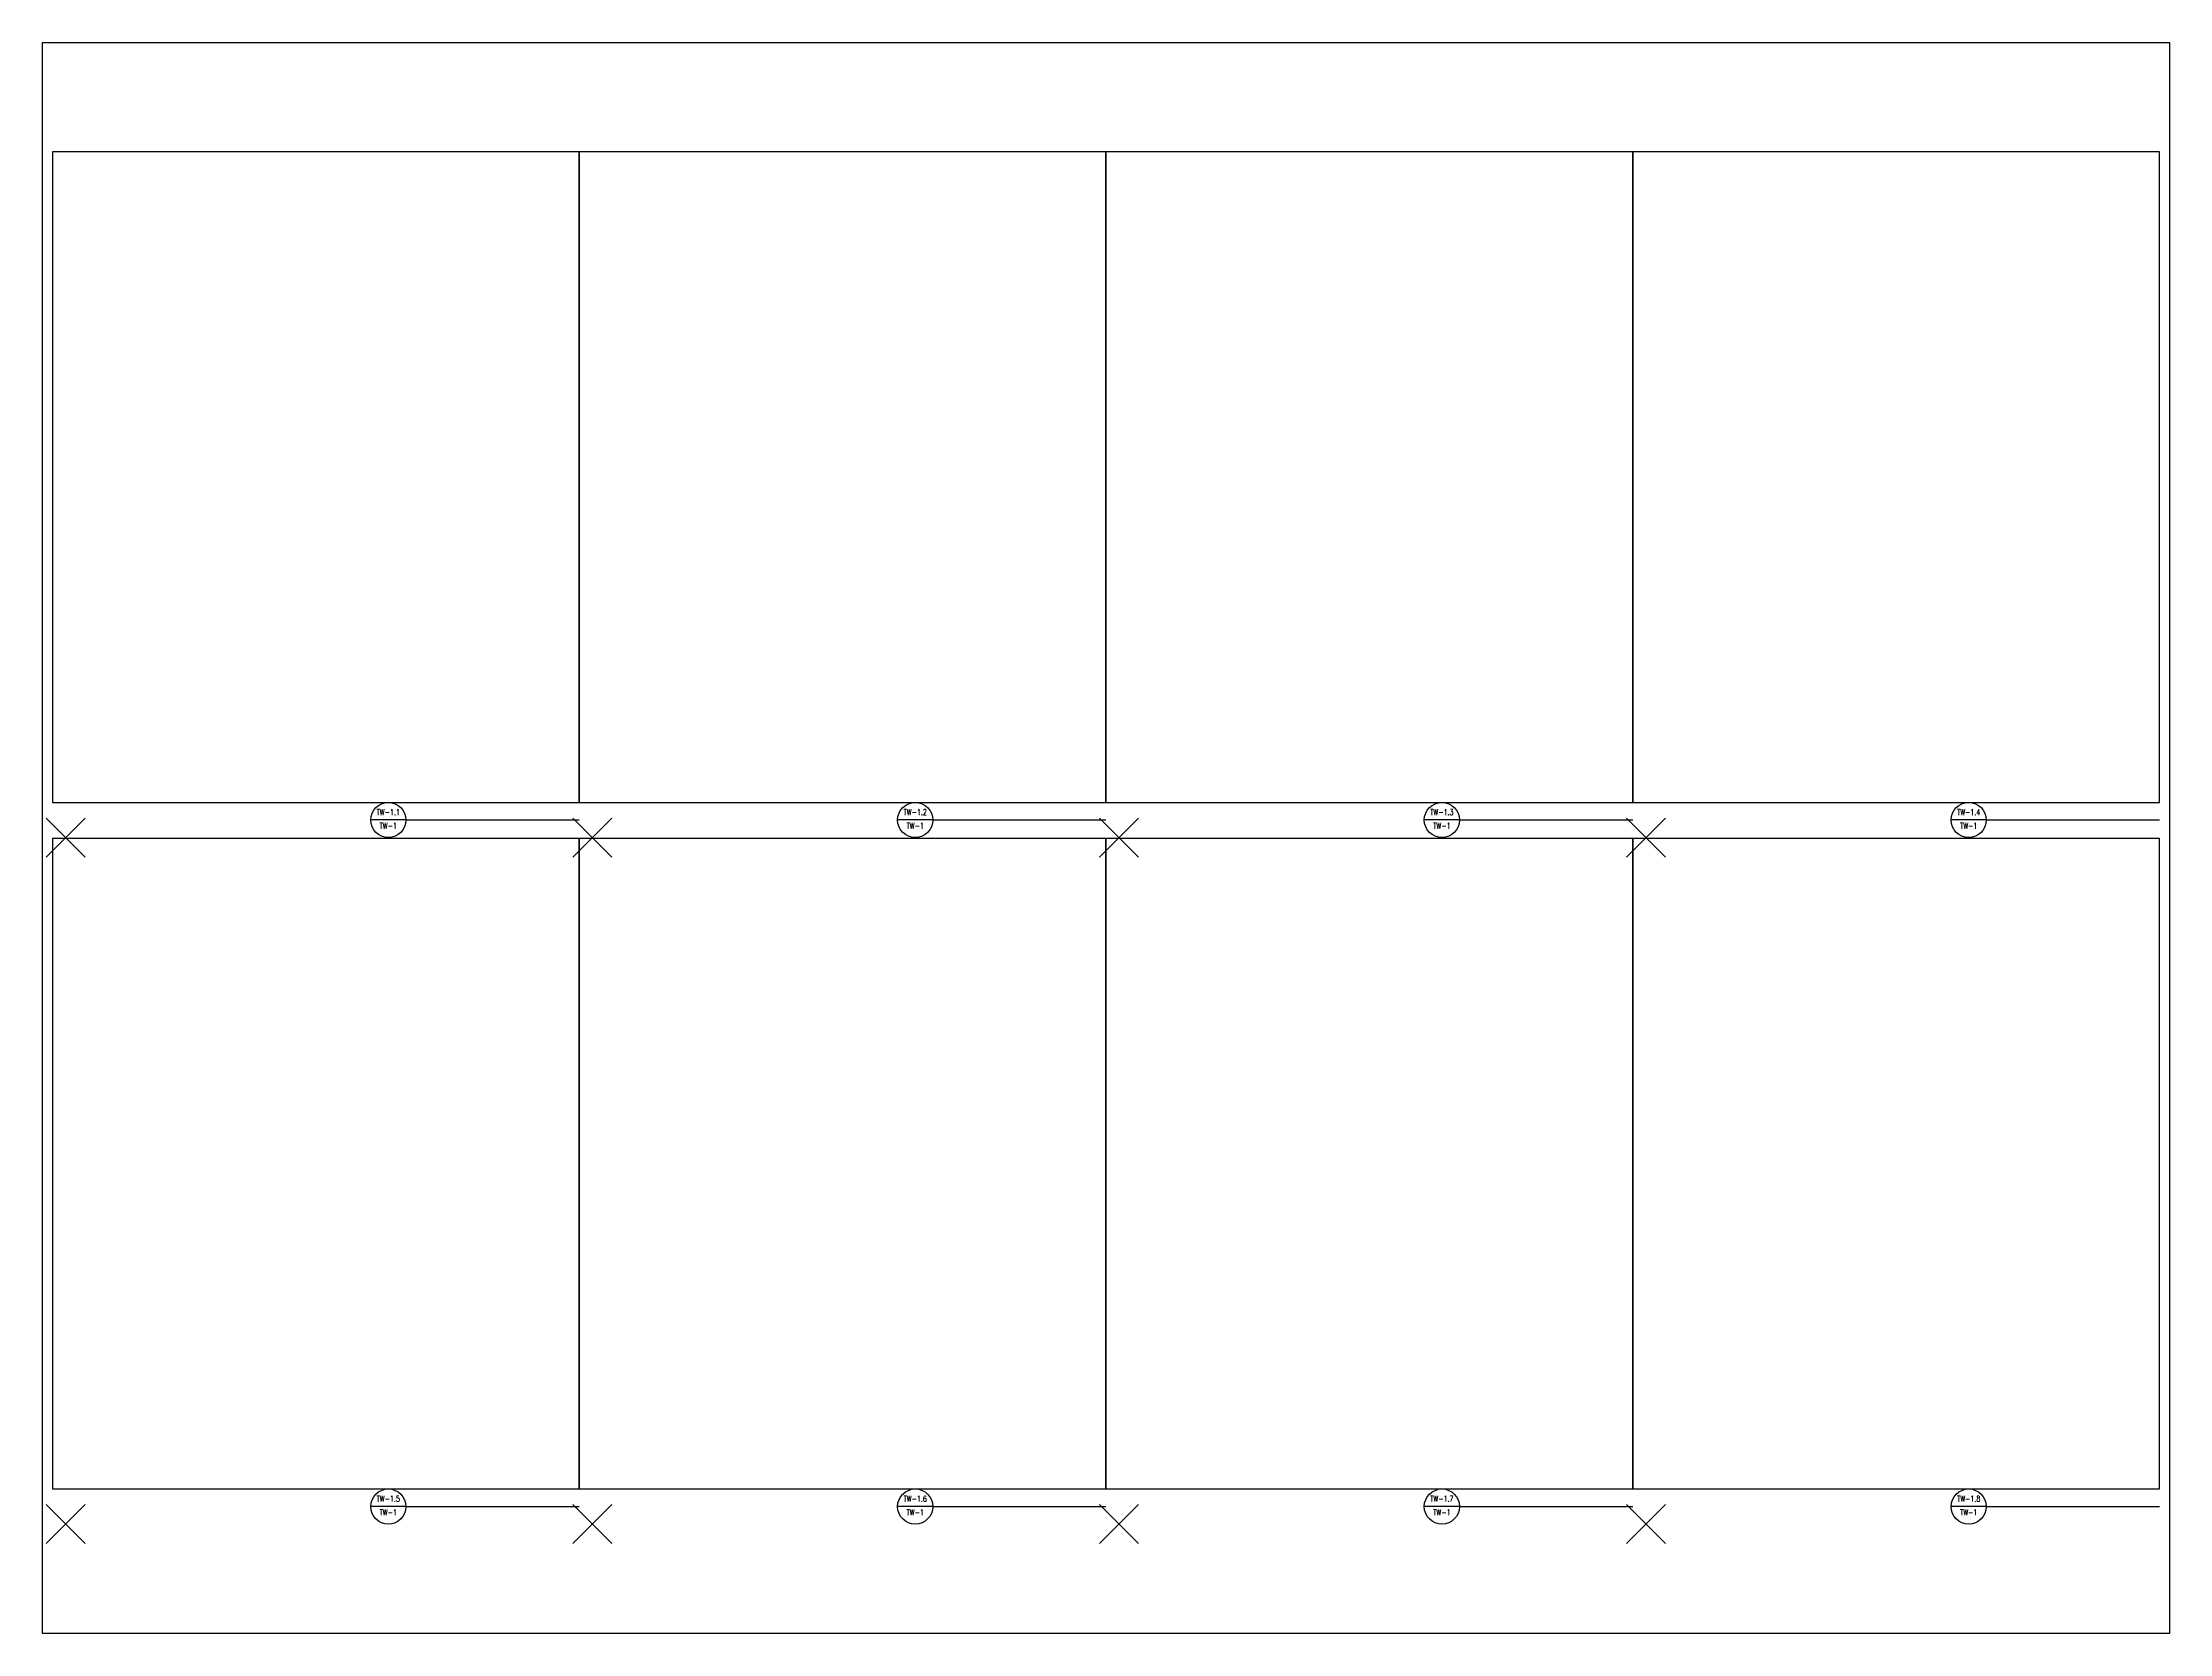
# Model space of a CAD drawing. Header units: millimetres. Extents: x -1 to 744, y -6 to 76.
# Drawn here: x -1.2 to 107.9, y -5.6 to 76 of the extents above; entities that cross this region are included whole.
import ezdxf
from ezdxf.enums import TextEntityAlignment as Align

# ---------------------------------------------------------------- set-up
doc = ezdxf.new("R2010")
doc.units = ezdxf.units.MM
doc.header["$MEASUREMENT"] = 0
doc.header["$PDMODE"] = 3
doc.header["$PDSIZE"] = 1
doc.layers.add('_TW-1', color=7, linetype='Continuous')
doc.layers.add('TW_REF_MARKER', color=7, linetype='Continuous')
doc.layers.add('_TW_Boundary', color=7, linetype='Continuous', plot=False)
doc.layers.add('_TW_Insertion_Point', color=1, linetype='Continuous', lineweight=25, plot=False)
doc.styles.add('ROMANS', font='ROMANS.shx')
doc.styles.add('STD', font='simplex.shx', dxfattribs={"height": 0.1})

# ---------------------------------------------------------------- blocks, each defined once
blk = doc.blocks.new('DTLBUB')
blk.add_line((0.313, 0), (-0.313, 0))
blk.add_circle((0, 0), 0.313)
at = {"style": 'STD', "flags": 12}
for tag, height, p in [('A1', 0.104, (0, 0.14)), ('M-000', 0.0781, (0, -0.103))]:
    blk.add_attdef(tag, text='', height=height, dxfattribs=at).set_placement(p, align=Align.MIDDLE)

msp = doc.modelspace()

# ---------------------------------------------------------------- linework, layer by layer
at = {"layer": '_TW-1'}
for p, q in [((17.45, 36.11), (26.34, 36.11)), ((44.47, 36.11), (53.35, 36.11)), ((71.48, 36.11), (80.37, 36.11)), ((98.5, 36.11), (107.39, 36.11)), ((17.45, 0.9), (26.34, 0.9)), ((44.47, 0.9), (53.35, 0.9)), ((71.48, 0.9), (80.37, 0.9)), ((98.5, 0.9), (107.39, 0.9))]:
    msp.add_line(p, q, dxfattribs=at)
at = {"layer": '_TW_Boundary', "color": 251}
for points in [[(-1.18, 75.98), (107.89, 75.98), (107.89, -5.61), (-1.18, -5.61)], [(-0.68, 37.01), (26.34, 37.01), (26.34, 70.37), (-0.68, 70.37)], [(26.34, 37.01), (53.35, 37.01), (53.35, 70.37), (26.34, 70.37)], [(53.35, 37.01), (80.37, 37.01), (80.37, 70.37), (53.35, 70.37)], [(80.37, 37.01), (107.39, 37.01), (107.39, 70.37), (80.37, 70.37)], [(-0.68, 1.8), (26.34, 1.8), (26.34, 35.16), (-0.68, 35.16)], [(26.34, 1.8), (53.35, 1.8), (53.35, 35.16), (26.34, 35.16)], [(53.35, 1.8), (80.37, 1.8), (80.37, 35.16), (53.35, 35.16)], [(80.37, 1.8), (107.39, 1.8), (107.39, 35.16), (80.37, 35.16)]]:
    msp.add_lwpolyline(points, close=True, dxfattribs=at)
at = {"layer": '_TW_Insertion_Point'}
for p in [(0, 35.21), (27.02, 35.21), (54.03, 35.21), (81.05, 35.21), (0, 0), (27.02, 0), (54.03, 0), (81.05, 0)]:
    msp.add_point(p, dxfattribs=at)

# ---------------------------------------------------------------- block references
at = {"layer": '_TW-1'}
ref = msp.add_blockref('DTLBUB', (16.55, 36.11), dxfattribs=dict(at, xscale=2.878068995225996, yscale=2.878068995225996, zscale=2.878068995225996))
ref.add_attrib('A1', 'TW-1.1', dxfattribs={"layer": 'TW_REF_MARKER', "height": 0.3, "rotation": 0.0509, "style": 'ROMANS', "width": 0.8, "flags": 12}).set_placement((16.55, 36.51), align=Align.MIDDLE)
ref.add_attrib('M-000', 'TW-1', dxfattribs={"layer": 'TW_REF_MARKER', "height": 0.3, "rotation": 0.0509, "style": 'ROMANS', "width": 0.8, "flags": 12}).set_placement((16.55, 35.81), align=Align.MIDDLE)
ref = msp.add_blockref('DTLBUB', (43.57, 36.11), dxfattribs=dict(at, xscale=2.878068995225996, yscale=2.878068995225996, zscale=2.878068995225996))
ref.add_attrib('A1', 'TW-1.2', dxfattribs={"layer": 'TW_REF_MARKER', "height": 0.3, "rotation": 0.0509, "style": 'ROMANS', "width": 0.8, "flags": 12}).set_placement((43.57, 36.51), align=Align.MIDDLE)
ref.add_attrib('M-000', 'TW-1', dxfattribs={"layer": 'TW_REF_MARKER', "height": 0.3, "rotation": 0.0509, "style": 'ROMANS', "width": 0.8, "flags": 12}).set_placement((43.57, 35.81), align=Align.MIDDLE)
ref = msp.add_blockref('DTLBUB', (70.58, 36.11), dxfattribs=dict(at, xscale=2.878068995225996, yscale=2.878068995225996, zscale=2.878068995225996))
ref.add_attrib('A1', 'TW-1.3', dxfattribs={"layer": 'TW_REF_MARKER', "height": 0.3, "rotation": 0.0509, "style": 'ROMANS', "width": 0.8, "flags": 12}).set_placement((70.58, 36.51), align=Align.MIDDLE)
ref.add_attrib('M-000', 'TW-1', dxfattribs={"layer": 'TW_REF_MARKER', "height": 0.3, "rotation": 0.0509, "style": 'ROMANS', "width": 0.8, "flags": 12}).set_placement((70.58, 35.81), align=Align.MIDDLE)
ref = msp.add_blockref('DTLBUB', (97.6, 36.11), dxfattribs=dict(at, xscale=2.878068995225994, yscale=2.878068995225994, zscale=2.878068995225994))
ref.add_attrib('A1', 'TW-1.4', dxfattribs={"layer": 'TW_REF_MARKER', "height": 0.3, "rotation": 0.0509, "style": 'ROMANS', "width": 0.8, "flags": 12}).set_placement((97.6, 36.51), align=Align.MIDDLE)
ref.add_attrib('M-000', 'TW-1', dxfattribs={"layer": 'TW_REF_MARKER', "height": 0.3, "rotation": 0.0509, "style": 'ROMANS', "width": 0.8, "flags": 12}).set_placement((97.6, 35.81), align=Align.MIDDLE)
ref = msp.add_blockref('DTLBUB', (16.55, 0.9), dxfattribs=dict(at, xscale=2.878068995225996, yscale=2.878068995225996, zscale=2.878068995225996))
ref.add_attrib('A1', 'TW-1.5', dxfattribs={"layer": 'TW_REF_MARKER', "height": 0.3, "rotation": 0.0509, "style": 'ROMANS', "width": 0.8, "flags": 12}).set_placement((16.55, 1.3), align=Align.MIDDLE)
ref.add_attrib('M-000', 'TW-1', dxfattribs={"layer": 'TW_REF_MARKER', "height": 0.3, "rotation": 0.0509, "style": 'ROMANS', "width": 0.8, "flags": 12}).set_placement((16.55, 0.6), align=Align.MIDDLE)
ref = msp.add_blockref('DTLBUB', (43.57, 0.9), dxfattribs=dict(at, xscale=2.878068995225994, yscale=2.878068995225994, zscale=2.878068995225994))
ref.add_attrib('A1', 'TW-1.6', dxfattribs={"layer": 'TW_REF_MARKER', "height": 0.3, "rotation": 0.0509, "style": 'ROMANS', "width": 0.8, "flags": 12}).set_placement((43.57, 1.3), align=Align.MIDDLE)
ref.add_attrib('M-000', 'TW-1', dxfattribs={"layer": 'TW_REF_MARKER', "height": 0.3, "rotation": 0.0509, "style": 'ROMANS', "width": 0.8, "flags": 12}).set_placement((43.57, 0.6), align=Align.MIDDLE)
ref = msp.add_blockref('DTLBUB', (70.58, 0.9), dxfattribs=dict(at, xscale=2.878068995225994, yscale=2.878068995225994, zscale=2.878068995225994))
ref.add_attrib('A1', 'TW-1.7', dxfattribs={"layer": 'TW_REF_MARKER', "height": 0.3, "rotation": 0.0509, "style": 'ROMANS', "width": 0.8, "flags": 12}).set_placement((70.58, 1.3), align=Align.MIDDLE)
ref.add_attrib('M-000', 'TW-1', dxfattribs={"layer": 'TW_REF_MARKER', "height": 0.3, "rotation": 0.0509, "style": 'ROMANS', "width": 0.8, "flags": 12}).set_placement((70.58, 0.6), align=Align.MIDDLE)
ref = msp.add_blockref('DTLBUB', (97.6, 0.9), dxfattribs=dict(at, xscale=2.878068995225994, yscale=2.878068995225994, zscale=2.878068995225994))
ref.add_attrib('A1', 'TW-1.8', dxfattribs={"layer": 'TW_REF_MARKER', "height": 0.3, "rotation": 0.0509, "style": 'ROMANS', "width": 0.8, "flags": 12}).set_placement((97.6, 1.3), align=Align.MIDDLE)
ref.add_attrib('M-000', 'TW-1', dxfattribs={"layer": 'TW_REF_MARKER', "height": 0.3, "rotation": 0.0509, "style": 'ROMANS', "width": 0.8, "flags": 12}).set_placement((97.6, 0.6), align=Align.MIDDLE)

doc.saveas('drawing.dxf')
